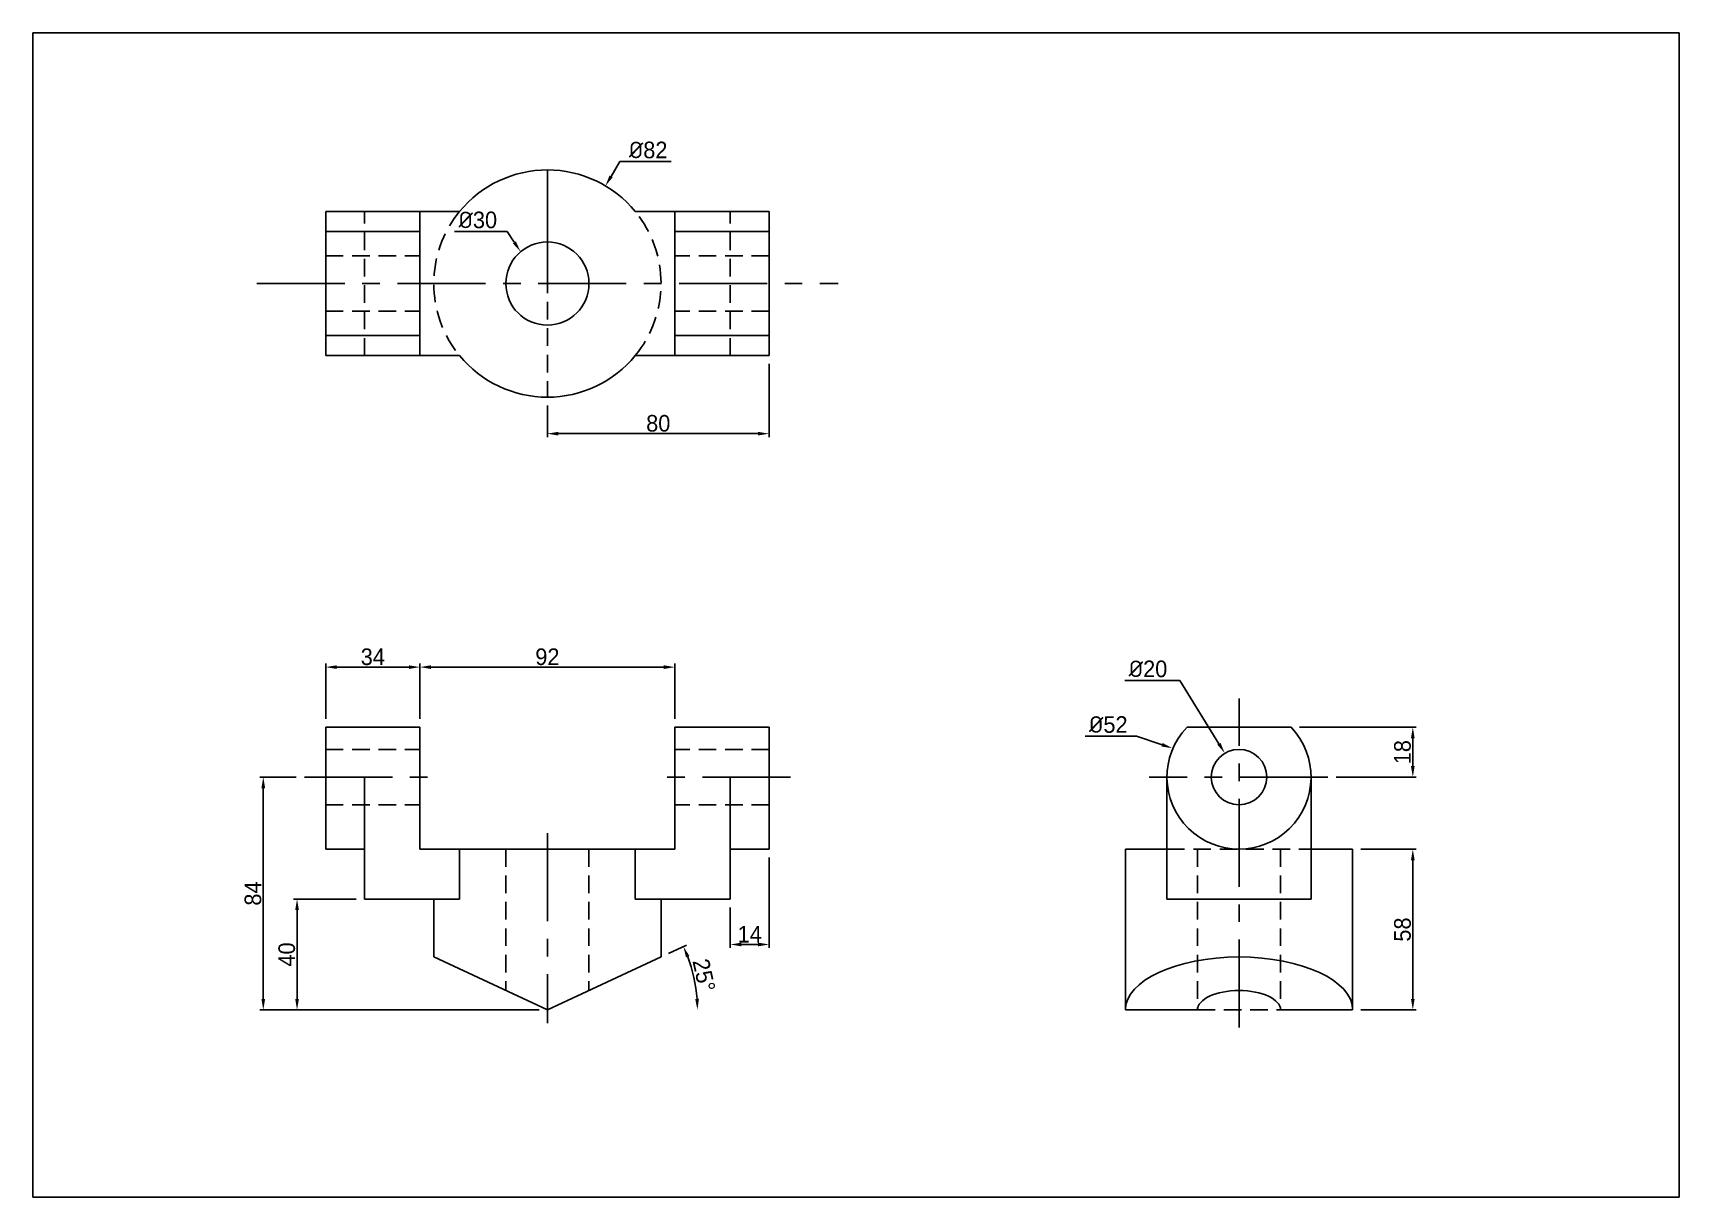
# Model space of a CAD drawing. Header units: millimetres. Extents: x 0 to 3581, y 939 to 3462.
# Drawn here: x 1486 to 2080, y 939 to 1359 of the extents above; entities that cross this region are included whole.
import ezdxf
from ezdxf import colors
from ezdxf.entities.mleader import LeaderData, LeaderLine
from ezdxf.math import Vec2, Vec3

# ---------------------------------------------------------------- set-up
doc = ezdxf.new("R2010")
doc.units = ezdxf.units.MM
doc.linetypes.add('CENTER', pattern=[50.8, 31.75, -6.35, 6.35, -6.35])
doc.linetypes.add('HIDDEN', pattern=[9.525, 6.35, -3.175])
for name, color, linetype in [('center', 3, 'CENTER'), ('hidden', 2, 'HIDDEN'), ('model', 7, 'Continuous')]:
    doc.layers.add(name, color=color, linetype=linetype)
doc.styles.get("Standard").update_dxf_attribs({"font": ''})
doc.styles.get('Standard').set_extended_font_data('Gulim')
doc.dimstyles.new('ISO-25', dxfattribs={"dimtxt": 6, "dimasz": 4, "dimexe": 1.25, "dimexo": 3, "dimtad": 1, "dimtxsty": 'Standard', "dimcen": 2.5, "dimadec": 0, "dimazin": 0, "dimtfac": 1, "dimtmove": 0, "dimatfit": 3, "dimfxl": 1, "dimarcsym": 0})

msp = doc.modelspace()

# ---------------------------------------------------------------- blocks, each defined once
blk = doc.blocks.new('*D83')
at = {"layer": 'Defpoints', "color": 0, "transparency": 16777216}
for p in [(1751.46, 1242.82), (1671.46, 1227.82), (1751.46, 1214.67)]:
    blk.add_point(p, dxfattribs=at)
at = {"layer": 'model', "color": 0, "lineweight": -2, "transparency": 16777216}
for p, q in [((1751.46, 1239.82), (1751.46, 1213.42)), ((1671.46, 1224.82), (1671.46, 1213.42)), ((1675.46, 1214.67), (1747.46, 1214.67))]:
    blk.add_line(p, q, dxfattribs=at)
at = {"layer": 'model', "color": 0, "transparency": 16777216}
for points in [[(1675.46, 1215.33), (1675.46, 1214), (1671.46, 1214.67)], [(1747.46, 1215.33), (1747.46, 1214), (1751.46, 1214.67)]]:
    blk.add_solid(points, dxfattribs=at)
at = {"layer": 'model', "color": 0, "transparency": 16777216, "insert": (1711.46, 1218.37), "char_height": 6, "attachment_point": 5}
blk.add_mtext('80', dxfattribs=at)
blk = doc.blocks.new('*D84')
at = {"layer": 'Defpoints', "color": 0, "transparency": 16777216}
for p in [(1717.46, 1130.44), (1625.46, 1108.76), (1717.46, 1108.76)]:
    blk.add_point(p, dxfattribs=at)
at = {"layer": 'model', "color": 0, "lineweight": -2, "transparency": 16777216}
for p, q in [((1625.46, 1111.76), (1625.46, 1131.69)), ((1629.46, 1130.44), (1713.46, 1130.44)), ((1717.46, 1111.76), (1717.46, 1131.69))]:
    blk.add_line(p, q, dxfattribs=at)
at = {"layer": 'model', "color": 0, "transparency": 16777216}
for points in [[(1629.46, 1131.1), (1629.46, 1129.77), (1625.46, 1130.44)], [(1713.46, 1131.1), (1713.46, 1129.77), (1717.46, 1130.44)]]:
    blk.add_solid(points, dxfattribs=at)
at = {"layer": 'model', "color": 0, "transparency": 16777216, "insert": (1671.46, 1134.14), "char_height": 6, "attachment_point": 5}
blk.add_mtext('92', dxfattribs=at)
blk = doc.blocks.new('*D85')
at = {"layer": 'Defpoints', "color": 0, "transparency": 16777216}
for p in [(1591.46, 1130.44), (1591.46, 1108.76), (1625.46, 1108.76)]:
    blk.add_point(p, dxfattribs=at)
at = {"layer": 'model', "color": 0, "lineweight": -2, "transparency": 16777216}
for p, q in [((1591.46, 1111.76), (1591.46, 1131.69)), ((1621.46, 1130.44), (1595.46, 1130.44)), ((1625.46, 1111.76), (1625.46, 1131.69))]:
    blk.add_line(p, q, dxfattribs=at)
at = {"layer": 'model', "color": 0, "transparency": 16777216}
for points in [[(1595.46, 1131.1), (1595.46, 1129.77), (1591.46, 1130.44)], [(1621.46, 1131.1), (1621.46, 1129.77), (1625.46, 1130.44)]]:
    blk.add_solid(points, dxfattribs=at)
at = {"layer": 'model', "color": 0, "transparency": 16777216, "insert": (1608.46, 1134.14), "char_height": 6, "attachment_point": 5}
blk.add_mtext('34', dxfattribs=at)
blk = doc.blocks.new('*D86')
at = {"layer": 'Defpoints', "color": 0, "transparency": 16777216}
for p in [(1583.77, 1090.76), (1568.94, 1006.76), (1671.46, 1006.76)]:
    blk.add_point(p, dxfattribs=at)
at = {"layer": 'model', "color": 0, "lineweight": -2, "transparency": 16777216}
for p, q in [((1580.77, 1090.76), (1567.69, 1090.76)), ((1568.94, 1086.76), (1568.94, 1010.76)), ((1668.46, 1006.76), (1567.69, 1006.76))]:
    blk.add_line(p, q, dxfattribs=at)
at = {"layer": 'model', "color": 0, "transparency": 16777216}
for points in [[(1568.27, 1086.76), (1569.6, 1086.76), (1568.94, 1090.76)], [(1568.27, 1010.76), (1569.6, 1010.76), (1568.94, 1006.76)]]:
    blk.add_solid(points, dxfattribs=at)
at = {"layer": 'model', "color": 0, "transparency": 16777216, "insert": (1565.23, 1048.76), "char_height": 6, "attachment_point": 5, "rotation": 90}
blk.add_mtext('84', dxfattribs=at)
blk = doc.blocks.new('*D87')
at = {"layer": 'Defpoints', "color": 0, "transparency": 16777216}
for p in [(1605.46, 1046.76), (1581.13, 1006.76), (1671.46, 1006.76)]:
    blk.add_point(p, dxfattribs=at)
at = {"layer": 'model', "color": 0, "lineweight": -2, "transparency": 16777216}
for p, q in [((1602.46, 1046.76), (1579.88, 1046.76)), ((1581.13, 1042.76), (1581.13, 1010.76)), ((1668.46, 1006.76), (1579.88, 1006.76))]:
    blk.add_line(p, q, dxfattribs=at)
at = {"layer": 'model', "color": 0, "transparency": 16777216}
for points in [[(1580.46, 1042.76), (1581.8, 1042.76), (1581.13, 1046.76)], [(1580.46, 1010.76), (1581.8, 1010.76), (1581.13, 1006.76)]]:
    blk.add_solid(points, dxfattribs=at)
at = {"layer": 'model', "color": 0, "transparency": 16777216, "insert": (1577.42, 1026.76), "char_height": 6, "attachment_point": 5, "rotation": 90}
blk.add_mtext('40', dxfattribs=at)
blk = doc.blocks.new('*D88')
at = {"layer": 'Defpoints', "color": 0, "transparency": 16777216}
for p in [(1751.46, 1064.76), (1737.46, 1046.76), (1751.46, 1030.37)]:
    blk.add_point(p, dxfattribs=at)
at = {"layer": 'model', "color": 0, "lineweight": -2, "transparency": 16777216}
for p, q in [((1751.46, 1061.76), (1751.46, 1029.12)), ((1737.46, 1043.76), (1737.46, 1029.12)), ((1741.46, 1030.37), (1747.46, 1030.37))]:
    blk.add_line(p, q, dxfattribs=at)
at = {"layer": 'model', "color": 0, "transparency": 16777216}
for points in [[(1741.46, 1031.04), (1741.46, 1029.7), (1737.46, 1030.37)], [(1747.46, 1031.04), (1747.46, 1029.7), (1751.46, 1030.37)]]:
    blk.add_solid(points, dxfattribs=at)
at = {"layer": 'model', "color": 0, "transparency": 16777216, "insert": (1744.46, 1034.08), "char_height": 6, "attachment_point": 5}
blk.add_mtext('14', dxfattribs=at)
blk = doc.blocks.new('*D89')
at = {"layer": 'Defpoints', "color": 0, "transparency": 16777216}
for p in [(1712.46, 1025.87), (1725.04, 1014.6), (1671.46, 1006.76), (1671.46, 1006.76), (1754.68, 1006.76)]:
    blk.add_point(p, dxfattribs=at)
at = {"layer": 'model', "color": 0, "lineweight": -2, "transparency": 16777216}
blk.add_line((1715.18, 1027.14), (1721.67, 1030.17), dxfattribs=at)
blk.add_arc((1671.46, 1006.76), 54.15, 4.23331, 20.76669, dxfattribs=at)
at = {"layer": 'model', "color": 0, "transparency": 16777216}
for points in [[(1721.48, 1025.7), (1722.71, 1026.21), (1720.54, 1029.64)], [(1726.13, 1010.78), (1724.8, 1010.73), (1725.61, 1006.76)]]:
    blk.add_solid(points, dxfattribs=at)
at = {"layer": 'model', "color": 0, "transparency": 16777216, "insert": (1727.94, 1019.28), "char_height": 6, "attachment_point": 5, "rotation": 282.5}
blk.add_mtext('25°', dxfattribs=at)
blk = doc.blocks.new('*D90')
at = {"layer": 'Defpoints', "color": 0, "transparency": 16777216}
for p in [(1939.79, 1108.76), (1953.05, 1090.76), (1983.73, 1090.76)]:
    blk.add_point(p, dxfattribs=at)
at = {"layer": 'model', "color": 0, "lineweight": -2, "transparency": 16777216}
for p, q in [((1942.79, 1108.76), (1984.98, 1108.76)), ((1983.73, 1104.76), (1983.73, 1094.76)), ((1956.05, 1090.76), (1984.98, 1090.76))]:
    blk.add_line(p, q, dxfattribs=at)
at = {"layer": 'model', "color": 0, "transparency": 16777216}
for points in [[(1983.07, 1104.76), (1984.4, 1104.76), (1983.73, 1108.76)], [(1983.07, 1094.76), (1984.4, 1094.76), (1983.73, 1090.76)]]:
    blk.add_solid(points, dxfattribs=at)
at = {"layer": 'model', "color": 0, "transparency": 16777216, "insert": (1980.02, 1099.76), "char_height": 6, "attachment_point": 5, "rotation": 90}
blk.add_mtext('18', dxfattribs=at)
blk = doc.blocks.new('*D91')
at = {"layer": 'Defpoints', "color": 0, "transparency": 16777216}
for p in [(1962.03, 1064.76), (1962.03, 1006.76), (1983.73, 1006.76)]:
    blk.add_point(p, dxfattribs=at)
at = {"layer": 'model', "color": 0, "lineweight": -2, "transparency": 16777216}
for p, q in [((1965.03, 1064.76), (1984.98, 1064.76)), ((1983.73, 1060.76), (1983.73, 1010.76)), ((1965.03, 1006.76), (1984.98, 1006.76))]:
    blk.add_line(p, q, dxfattribs=at)
at = {"layer": 'model', "color": 0, "transparency": 16777216}
for points in [[(1983.07, 1060.76), (1984.4, 1060.76), (1983.73, 1064.76)], [(1983.07, 1010.76), (1984.4, 1010.76), (1983.73, 1006.76)]]:
    blk.add_solid(points, dxfattribs=at)
at = {"layer": 'model', "color": 0, "transparency": 16777216, "insert": (1980.03, 1035.76), "char_height": 6, "attachment_point": 5, "rotation": 90}
blk.add_mtext('58', dxfattribs=at)

# ---------------------------------------------------------------- dimensions: what is measured, and where the dimension line sits
at = {"layer": 'model'}
for base, p1, p2, picture, middle in [((1751.461, 1214.666), (1671.461, 1227.818), (1751.461, 1242.818), '*D83', (1711.461, 1218.367)), ((1591.461, 1130.435), (1625.461, 1108.755), (1591.461, 1108.755), '*D85', (1608.461, 1134.14)), ((1717.461, 1130.435), (1625.461, 1108.755), (1717.461, 1108.755), '*D84', (1671.461, 1134.136)), ((1751.461, 1030.371), (1737.461, 1046.755), (1751.461, 1064.755), '*D88', (1744.461, 1034.08))]:
    dim = msp.add_linear_dim(base=base, p1=p1, p2=p2, dimstyle='ISO-25', dxfattribs=at)
    dim.commit()
    dim.dimension.update_dxf_attribs({"geometry": picture, "text_midpoint": middle})
for base, p1, p2, picture, middle in [((1983.733, 1090.755), (1939.789, 1108.755), (1953.054, 1090.755), '*D90', (1980.024, 1099.755)), ((1568.937, 1006.755), (1583.77, 1090.755), (1671.461, 1006.755), '*D86', (1565.232, 1048.755)), ((1983.733, 1006.755), (1962.027, 1064.755), (1962.027, 1006.755), '*D91', (1980.032, 1035.755)), ((1581.129, 1006.755), (1605.461, 1046.755), (1671.461, 1006.755), '*D87', (1577.424, 1026.755))]:
    dim = msp.add_linear_dim(base=base, p1=p1, p2=p2, angle=90, dimstyle='ISO-25', dxfattribs=at)
    dim.commit()
    dim.dimension.update_dxf_attribs({"geometry": picture, "text_midpoint": middle})
dim = msp.add_angular_dim_2l(base=(1725.04, 1014.603), line1=((1671.461, 1006.755), (1754.681, 1006.755)), line2=((1671.461, 1006.755), (1712.461, 1025.874)), dimstyle='ISO-25', dxfattribs=at)
dim.commit()
dim.dimension.update_dxf_attribs({"geometry": '*D89', "text_midpoint": (1727.941, 1019.277)})

# ---------------------------------------------------------------- linework, layer by layer
at = {"layer": 'center'}
for p, q in [((1566.579, 1268.818), (1776.343, 1268.818)), ((1921.027, 1000.407), (1921.027, 1119.082)), ((1583.77, 1090.755), (1632.745, 1090.755)), ((1759.152, 1090.755), (1710.177, 1090.755)), ((1953.054, 1090.755), (1888.624, 1090.755)), ((1671.461, 1070.499), (1671.461, 1001.933))]:
    msp.add_line(p, q, dxfattribs=at)
at = {"layer": 'hidden'}
for p, q in [((1671.461, 1268.818), (1671.461, 1309.818)), ((1671.461, 1309.818), (1671.461, 1227.818)), ((1605.461, 1242.818), (1605.461, 1294.818)), ((1737.461, 1242.818), (1737.461, 1294.818)), ((1591.461, 1278.818), (1625.461, 1278.818)), ((1751.461, 1278.818), (1717.461, 1278.818)), ((1591.461, 1258.818), (1625.461, 1258.818)), ((1751.461, 1258.818), (1717.461, 1258.818)), ((1591.461, 1100.755), (1625.461, 1100.755)), ((1751.461, 1100.755), (1717.461, 1100.755)), ((1591.461, 1080.755), (1625.461, 1080.755)), ((1751.461, 1080.755), (1717.461, 1080.755)), ((1656.461, 1064.755), (1656.461, 1013.75)), ((1686.461, 1064.755), (1686.461, 1013.75)), ((1895.027, 1064.755), (1947.027, 1064.755)), ((1906.027, 1064.755), (1906.027, 1006.755)), ((1936.027, 1064.755), (1936.027, 1006.755)), ((1906.027, 1006.755), (1936.027, 1006.755))]:
    msp.add_line(p, q, dxfattribs=at)
for start, end in [(140.643301, 219.356699), (320.643301, 39.356699)]:
    msp.add_arc((1671.461, 1268.818), 41, start, end, dxfattribs=at)
at = {"layer": 'model'}
for p, q in [((1591.461, 1242.818), (1591.461, 1294.818)), ((1591.461, 1294.818), (1639.759, 1294.818)), ((1625.461, 1242.818), (1625.461, 1294.818)), ((1625.461, 1242.818), (1625.461, 1294.818)), ((1703.163, 1294.818), (1751.461, 1294.818)), ((1717.461, 1242.818), (1717.461, 1294.818)), ((1717.461, 1242.818), (1717.461, 1294.818)), ((1751.461, 1294.818), (1751.461, 1268.818)), ((1591.461, 1287.58), (1625.461, 1287.58)), ((1751.461, 1287.58), (1717.461, 1287.58)), ((1751.461, 1268.818), (1751.461, 1242.818)), ((1591.461, 1250.056), (1625.461, 1250.056)), ((1751.461, 1250.056), (1717.461, 1250.056)), ((1639.759, 1242.818), (1591.461, 1242.818)), ((1751.461, 1242.818), (1703.163, 1242.818)), ((1591.461, 1108.755), (1591.461, 1064.755)), ((1591.461, 1090.755), (1591.461, 1108.755)), ((1591.461, 1108.755), (1625.461, 1108.755)), ((1625.461, 1108.755), (1625.461, 1064.755)), ((1717.461, 1108.755), (1717.461, 1064.755)), ((1751.461, 1108.755), (1717.461, 1108.755)), ((1751.461, 1108.755), (1751.461, 1064.755)), ((1751.461, 1090.755), (1751.461, 1108.755)), ((1902.266, 1108.755), (1939.789, 1108.755)), ((1605.461, 1064.755), (1605.461, 1090.755)), ((1605.461, 1090.755), (1605.461, 1046.755)), ((1737.461, 1064.755), (1737.461, 1090.755)), ((1737.461, 1090.755), (1737.461, 1046.755)), ((1895.027, 1090.755), (1895.027, 1046.755)), ((1947.027, 1090.755), (1947.027, 1046.755)), ((1591.461, 1064.755), (1605.461, 1064.755)), ((1591.461, 1064.755), (1605.461, 1064.755)), ((1625.461, 1064.755), (1671.461, 1064.755)), ((1639.759, 1064.755), (1639.759, 1046.755)), ((1717.461, 1064.755), (1671.461, 1064.755)), ((1703.163, 1064.755), (1703.163, 1046.755)), ((1751.461, 1064.755), (1737.461, 1064.755)), ((1751.461, 1064.755), (1737.461, 1064.755)), ((1880.027, 1064.755), (1880.027, 1006.755)), ((1880.027, 1064.755), (1895.027, 1064.755)), ((1947.027, 1064.755), (1962.027, 1064.755)), ((1962.027, 1006.755), (1962.027, 1064.755)), ((1605.461, 1046.755), (1639.759, 1046.755)), ((1630.461, 1046.755), (1630.461, 1025.874)), ((1737.461, 1046.755), (1703.163, 1046.755)), ((1712.461, 1046.755), (1712.461, 1025.874)), ((1895.027, 1046.755), (1947.027, 1046.755)), ((1671.461, 1006.755), (1630.461, 1025.874)), ((1671.461, 1006.755), (1712.461, 1025.874)), ((1906.027, 1006.755), (1880.027, 1006.755)), ((1962.027, 1006.755), (1936.027, 1006.755))]:
    msp.add_line(p, q, dxfattribs=at)
msp.add_lwpolyline([(1485.815, 939.244), (2079.815, 939.244), (2079.815, 1359.244), (1485.815, 1359.244)], close=True, dxfattribs=at)
for centre, radius in [((1671.461, 1268.818), 15), ((1921.027, 1090.755), 10)]:
    msp.add_circle(centre, radius, dxfattribs=at)
for centre, radius, start, end in [((1671.461, 1268.818), 41, 39.356699, 140.643301), ((1671.461, 1268.818), 41, 219.356699, 320.643301), ((1921.027, 1090.755), 26, 136.186939, 43.813061)]:
    msp.add_arc(centre, radius, start, end, dxfattribs=at)
for major_axis in [(-41, 0), (-15, 0)]:
    msp.add_ellipse((1921.027, 1006.755), major_axis=major_axis, ratio=0.4663077, start_param=3.1415927, end_param=6.2831853, dxfattribs=at)

msp.set_redraw_order([(e.dxf.handle, doc.entitydb.next_handle()) for e in msp.query("TEXT MTEXT ATTDEF DIMENSION ARC_DIMENSION")])  # texts and dimensions are drawn at this point

# ---------------------------------------------------------------- leaders
ml = msp.add_multileader_mtext('Standard', dxfattribs=at)
ml.set_content('\\L{\\fISOCPEUR|b0|i0|c0|p34;%%C}82', color=256)
ml.set_leader_properties()
ml.build(insert=Vec2(0, 0))
ml.multileader.update_dxf_attribs({"text_left_attachment_type": 8, "text_right_attachment_type": 8})
ctx = ml.context
ctx.base_point, ctx.char_height, ctx.plane_origin = Vec3(1698.854, 1312.821), 6, Vec3(1692.383, 1304.015)
ctx.left_attachment, ctx.right_attachment = 8, 8
notes = []
notes.append((ctx, [(0, (1, 1, 0), (1697.596, 1312.821), (1, 0), 1.258, [(0, [(1692.383, 1304.015)], 0, [])])]))
ctx.mtext.insert, ctx.mtext.flow_direction = Vec3(1700.854, 1320.021), 5
ml = msp.add_multileader_mtext('Standard', dxfattribs=at)
ml.set_content('\\L{\\fISOCPEUR|b0|i0|c0|p34;%%C}30', color=256)
ml.set_leader_properties()
ml.build(insert=Vec2(0, 0))
ml.multileader.update_dxf_attribs({"text_left_attachment_type": 8, "text_right_attachment_type": 8})
ctx = ml.context
ctx.base_point, ctx.char_height, ctx.plane_origin = Vec3(1637.616, 1287.593), 6, Vec3(1660.924, 1279.393)
ctx.left_attachment, ctx.right_attachment, ctx.text_align_type = 8, 8, 2
notes.append((ctx, [(0, (1, 1, 0), (1656.926, 1287.593), (-1, 0), 1.618, [(0, [(1661.739, 1280.371)], 0, [])])]))
ctx.mtext.insert, ctx.mtext.alignment, ctx.mtext.flow_direction = Vec3(1653.308, 1294.793), 3, 5
ml = msp.add_multileader_mtext('Standard', dxfattribs=at)
ml.set_content('\\L{\\fISOCPEUR|b0|i0|c0|p34;%%C}20', color=256)
ml.set_leader_properties()
ml.build(insert=Vec2(0, 0))
ml.multileader.update_dxf_attribs({"text_left_attachment_type": 8, "text_right_attachment_type": 8})
ctx = ml.context
ctx.base_point, ctx.char_height, ctx.plane_origin = Vec3(1879.457, 1125.619), 6, Vec3(1915.881, 1099.389)
ctx.left_attachment, ctx.right_attachment, ctx.text_align_type = 8, 8, 2
notes.append((ctx, [(0, (1, 1, 0), (1899.621, 1125.619), (-1, 0), 2.472, [(0, [(1915.881, 1099.389)], 0, [])])]))
ctx.mtext.insert, ctx.mtext.alignment, ctx.mtext.flow_direction = Vec3(1895.149, 1132.819), 3, 5
ml = msp.add_multileader_mtext('Standard', dxfattribs=at)
ml.set_content('\\L{\\fISOCPEUR|b0|i0|c0|p34;%%C}52', color=256)
ml.set_leader_properties()
ml.build(insert=Vec2(0, 0))
ml.multileader.update_dxf_attribs({"text_left_attachment_type": 8, "text_right_attachment_type": 8})
ctx = ml.context
ctx.base_point, ctx.char_height, ctx.plane_origin = Vec3(1865.095, 1105.537), 6, Vec3(1897.034, 1101.162)
ctx.left_attachment, ctx.right_attachment, ctx.text_align_type = 8, 8, 2
notes.append((ctx, [(0, (1, 1, 0), (1884.066, 1105.537), (-1, 0), 1.255, [(0, [(1897.034, 1101.162)], 0, [])])]))
ctx.mtext.insert, ctx.mtext.alignment, ctx.mtext.flow_direction = Vec3(1880.811, 1112.737), 3, 5
for ctx, leaders in notes:
    for number, flags, end, landing, length, lines in leaders:
        leader = LeaderData()
        leader.index, (leader.has_last_leader_line, leader.has_dogleg_vector, leader.attachment_direction) = number, flags
        leader.last_leader_point, leader.dogleg_vector, leader.dogleg_length = Vec3(end), Vec3(landing), length
        for number, points, colour, breaks in lines:
            line = LeaderLine()
            line.index, line.vertices, line.color, line.breaks = number, Vec3.list(points), colors.encode_raw_color(colour), breaks
            leader.lines.append(line)
        ctx.leaders.append(leader)

doc.saveas('drawing.dxf')
